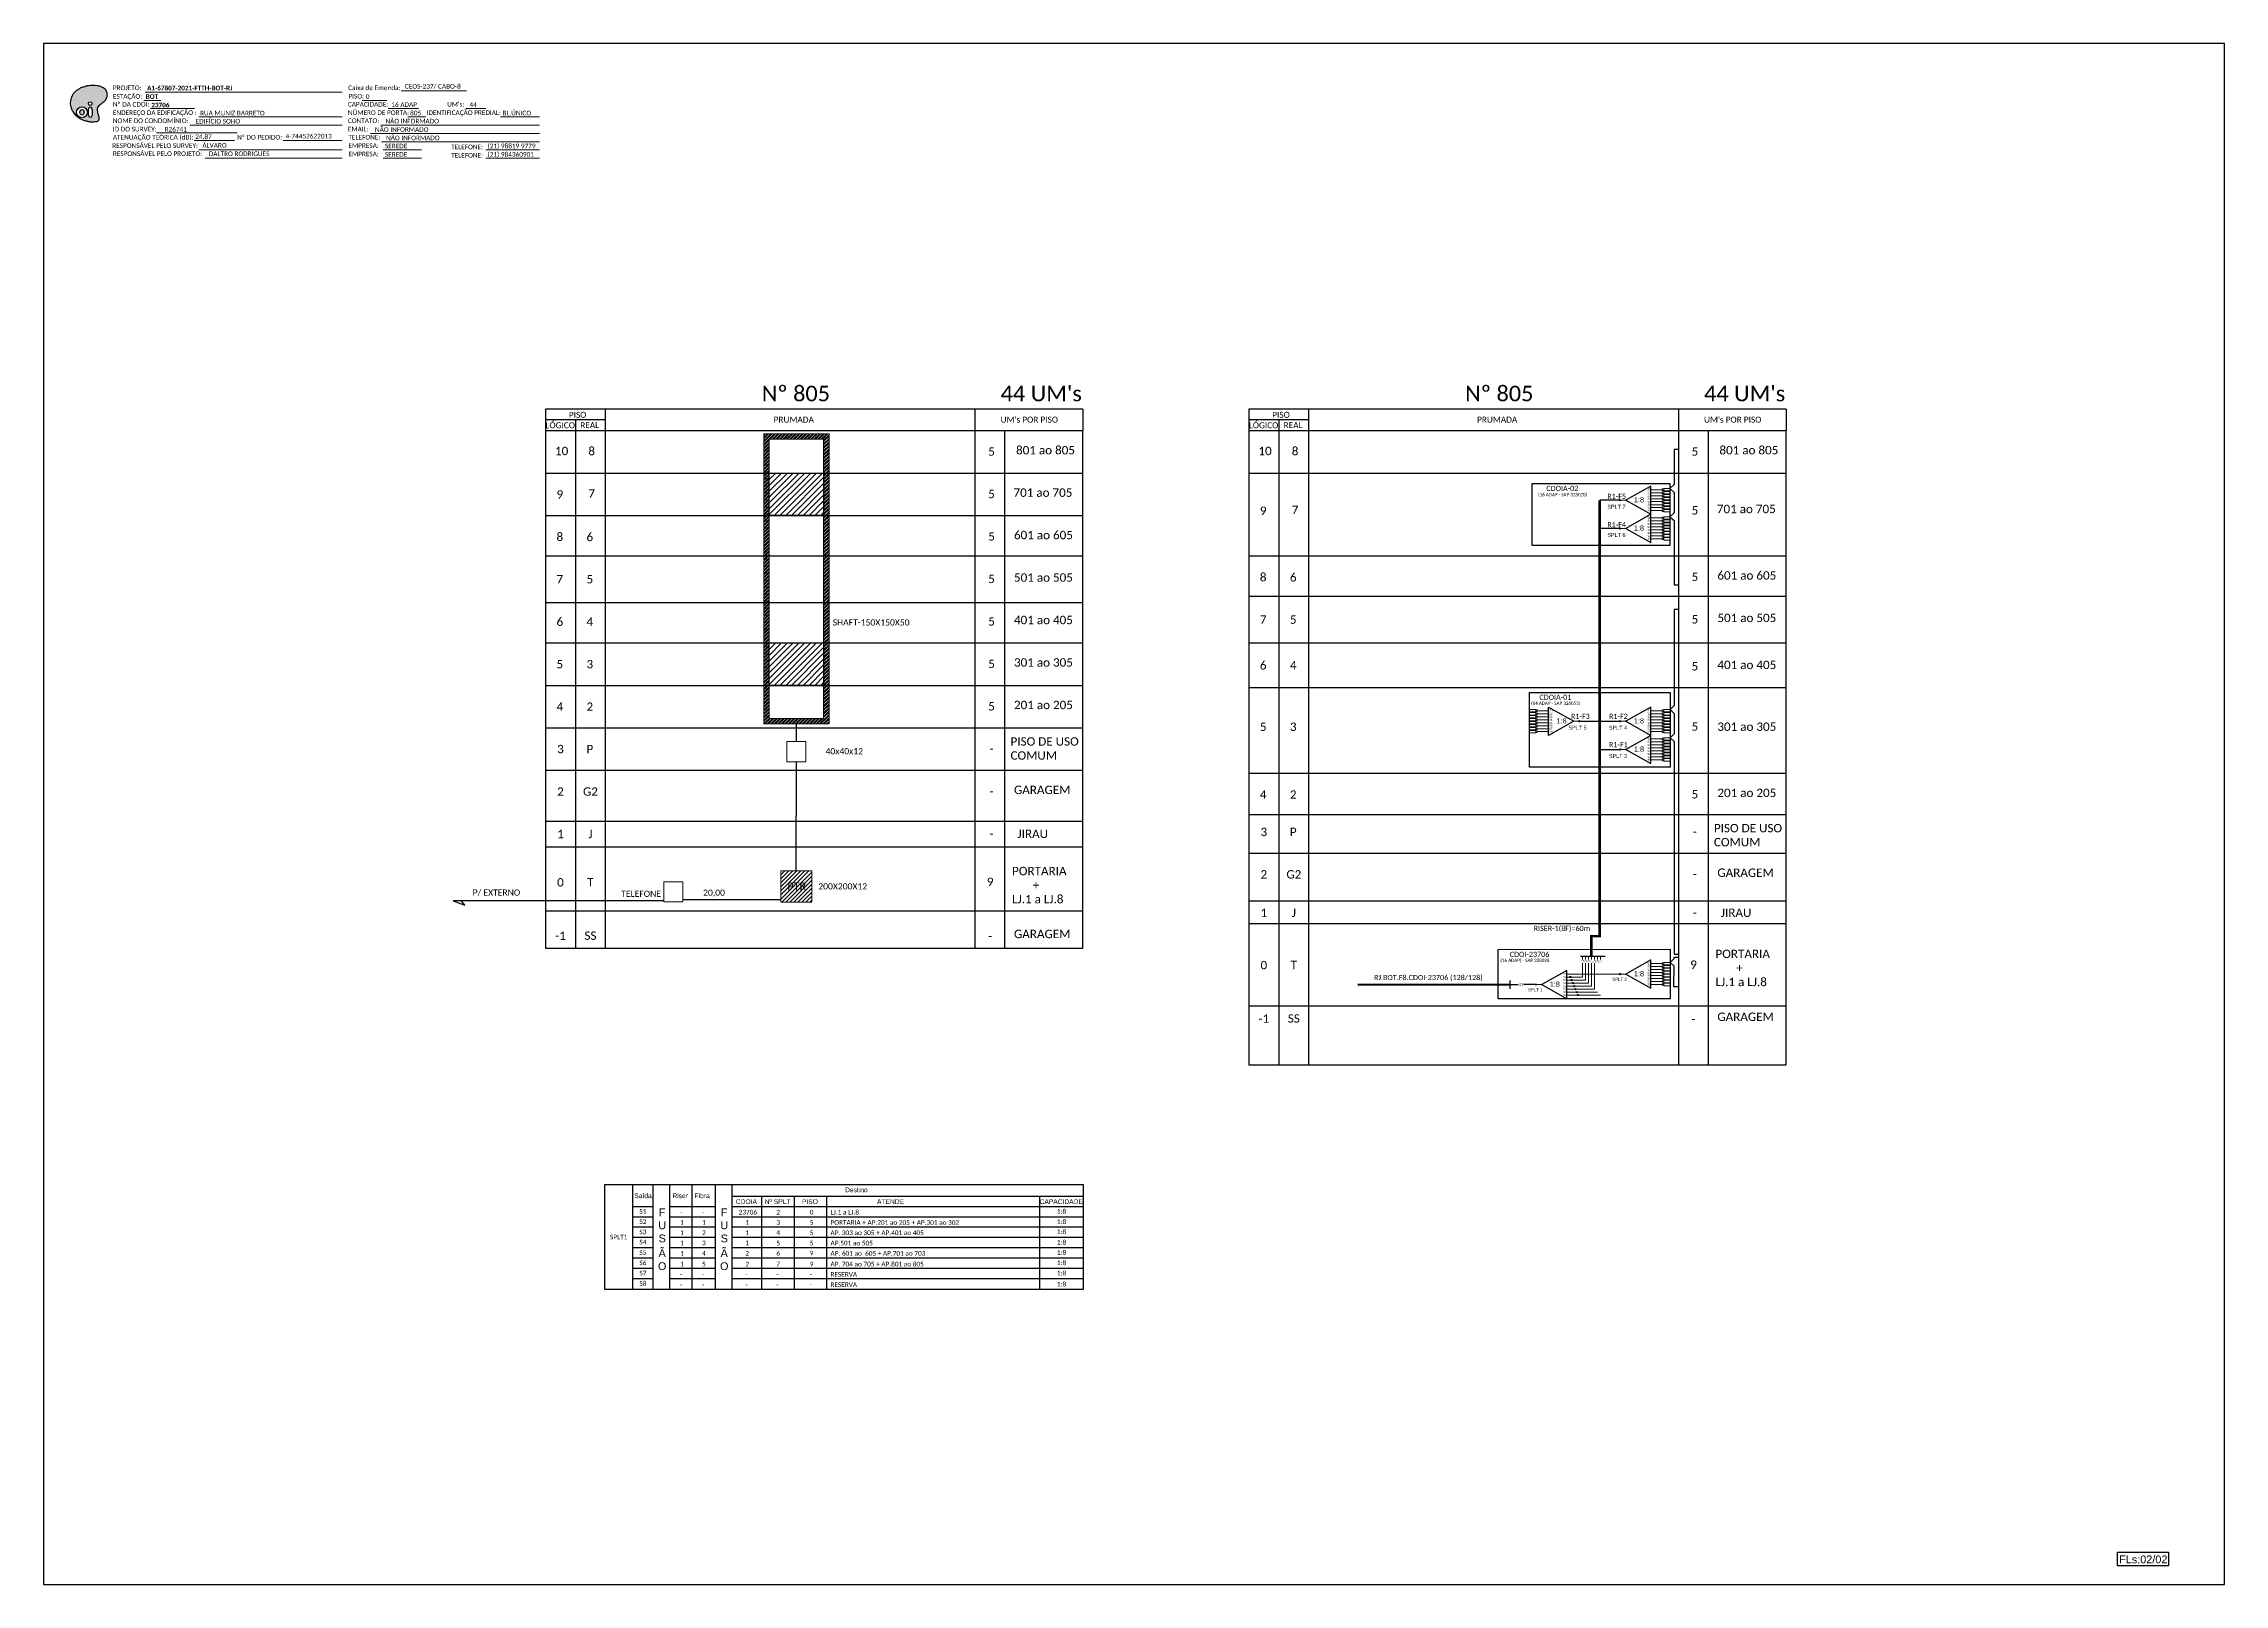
# Model space of a CAD drawing. Header units: metres. Extents: x -1286 to 453, y -500 to 94.
# Drawn here: x -388 to 453, y -500 to 94 of the extents above; entities that cross this region are included whole.
import ezdxf
from ezdxf.enums import TextEntityAlignment as Align

# ---------------------------------------------------------------- set-up
doc = ezdxf.new("R2010")
doc.units = ezdxf.units.M
doc.styles.add('ARIAL', font='arial.ttf')
doc.styles.add('WMF-Calibri0', font='calibri.ttf')
doc.styles.add('WMF-Calibri1', font='calibrib.ttf')
doc.linetypes.add('RESERVA', pattern='A,0.5,-0.15,["RESERVA",Standard,S=0.18,R=0,X=0,Y=-0.1],-1.3', length=1.95)

# ---------------------------------------------------------------- blocks, each defined once
blk = doc.blocks.new('SPLT_1-8_SC-APC')
at = {"color": 1, "lineweight": 0}
blk.add_lwpolyline([(-17.04, -7.55), (-19.26, -7.55)], dxfattribs=at)
at = {"color": 1}
blk.add_lwpolyline([(-7.37, -2.1), (-17.04, -7.55), (-7.37, -13), (-7.37, -2.1)], dxfattribs=at)
at = {"color": 3, "lineweight": 0}
for points in [[(-2.99, -3.51), (-7.37, -3.51)], [(-7.37, -4.66), (-2.99, -4.66)], [(-7.37, -5.82), (-2.99, -5.82)], [(-7.37, -6.97), (-2.99, -6.97)], [(-7.37, -8.12), (-2.99, -8.12)], [(-2.41, -3.02), (-2.41, -4)], [(-2.41, -3.02), (0, -3.02)], [(-2.41, -4), (0, -4)], [(-2.41, -4.17), (-2.41, -5.16)], [(-2.41, -4.17), (0, -4.17)], [(-2.41, -5.16), (0, -5.16)], [(-2.41, -5.32), (-2.41, -6.31)], [(-2.41, -5.32), (0, -5.32)], [(-2.41, -6.31), (0, -6.31)], [(-2.41, -6.48), (-2.41, -7.46)], [(-2.41, -6.48), (0, -6.48)], [(-2.41, -7.46), (0, -7.46)], [(-2.41, -7.63), (-2.41, -8.62)], [(-2.41, -7.63), (0, -7.63)], [(-7.37, -9.28), (-2.99, -9.28)], [(-7.37, -10.43), (-2.99, -10.43)], [(-7.37, -11.58), (-2.99, -11.58)], [(-2.41, -8.62), (0, -8.62)], [(-2.41, -8.78), (-2.41, -9.77)], [(-2.41, -8.78), (0, -8.78)], [(-2.41, -9.77), (0, -9.77)], [(-2.41, -9.94), (-2.41, -10.92)], [(-2.41, -9.94), (0, -9.94)], [(-2.41, -10.92), (0, -10.92)], [(-2.41, -11.09), (-2.41, -12.08)], [(-2.41, -11.09), (0, -11.09)], [(-2.41, -12.08), (0, -12.08)]]:
    blk.add_lwpolyline(points, dxfattribs=at)
for points in [[(-2.99, -3.22), (-2.41, -3.22), (-2.41, -3.8), (-2.99, -3.8)], [(-2.99, -4.38), (-2.41, -4.38), (-2.41, -4.95), (-2.99, -4.95)], [(-2.99, -5.53), (-2.41, -5.53), (-2.41, -6.1), (-2.99, -6.1)], [(-2.99, -6.68), (-2.41, -6.68), (-2.41, -7.26), (-2.99, -7.26)], [(-2.99, -7.84), (-2.41, -7.84), (-2.41, -8.41), (-2.99, -8.41)], [(-2.99, -8.99), (-2.41, -8.99), (-2.41, -9.56), (-2.99, -9.56)], [(-2.99, -10.14), (-2.41, -10.14), (-2.41, -10.72), (-2.99, -10.72)], [(-2.99, -11.3), (-2.41, -11.3), (-2.41, -11.87), (-2.99, -11.87)]]:
    blk.add_lwpolyline(points, close=True, dxfattribs=at)
at = {"color": 1, "style": 'ARIAL'}
for s, height, p in [('1:8', 2, (-13.91, -8.4)), ('S1', 0.75, (-8.74, -3.78)), ('S2', 0.75, (-8.74, -4.97)), ('S3', 0.75, (-8.74, -6.18)), ('S4', 0.75, (-8.74, -7.36)), ('S5', 0.75, (-8.74, -8.57)), ('S6', 0.75, (-8.74, -9.69)), ('S7', 0.75, (-8.74, -10.78)), ('S8', 0.75, (-8.74, -11.9))]:
    blk.add_text(s, height=height, dxfattribs=at).set_placement(p)
blk = doc.blocks.new('SPLITTER_')
blk.add_point((0, 0))
at = {"style": 'ARIAL', "flags": 4}
blk.add_attdef('SPLT', (0, -3.26), '', height=1.5, dxfattribs=at)
blk = doc.blocks.new('SPLT_1-8_SC-APC_ESQ')
at = {"color": 3, "lineweight": 0}
for points in [[(2.41, -3.02), (0, -3.02)], [(2.41, -4), (0, -4)], [(2.41, -4.17), (0, -4.17)], [(2.41, -5.16), (0, -5.16)], [(2.41, -5.32), (0, -5.32)], [(2.41, -6.31), (0, -6.31)], [(2.41, -6.48), (0, -6.48)], [(2.41, -7.46), (0, -7.46)], [(2.41, -7.63), (0, -7.63)], [(2.41, -3.02), (2.41, -4)], [(2.41, -4.17), (2.41, -5.16)], [(2.41, -5.32), (2.41, -6.31)], [(2.41, -6.48), (2.41, -7.46)], [(2.41, -7.63), (2.41, -8.62)], [(2.99, -3.51), (7.37, -3.51)], [(7.37, -4.66), (2.99, -4.66)], [(7.37, -5.82), (2.99, -5.82)], [(7.37, -6.97), (2.99, -6.97)], [(7.37, -8.12), (2.99, -8.12)], [(2.41, -8.62), (0, -8.62)], [(2.41, -8.78), (0, -8.78)], [(2.41, -9.77), (0, -9.77)], [(2.41, -9.94), (0, -9.94)], [(2.41, -10.92), (0, -10.92)], [(2.41, -11.09), (0, -11.09)], [(2.41, -12.08), (0, -12.08)], [(2.41, -8.78), (2.41, -9.77)], [(2.41, -9.94), (2.41, -10.92)], [(2.41, -11.09), (2.41, -12.08)], [(7.37, -9.28), (2.99, -9.28)], [(7.37, -10.43), (2.99, -10.43)], [(7.37, -11.58), (2.99, -11.58)]]:
    blk.add_lwpolyline(points, dxfattribs=at)
for points in [[(2.99, -3.22), (2.41, -3.22), (2.41, -3.8), (2.99, -3.8)], [(2.99, -4.38), (2.41, -4.38), (2.41, -4.95), (2.99, -4.95)], [(2.99, -5.53), (2.41, -5.53), (2.41, -6.1), (2.99, -6.1)], [(2.99, -6.68), (2.41, -6.68), (2.41, -7.26), (2.99, -7.26)], [(2.99, -7.84), (2.41, -7.84), (2.41, -8.41), (2.99, -8.41)], [(2.99, -8.99), (2.41, -8.99), (2.41, -9.56), (2.99, -9.56)], [(2.99, -10.14), (2.41, -10.14), (2.41, -10.72), (2.99, -10.72)], [(2.99, -11.3), (2.41, -11.3), (2.41, -11.87), (2.99, -11.87)]]:
    blk.add_lwpolyline(points, close=True, dxfattribs=at)
at = {"color": 1}
blk.add_lwpolyline([(7.37, -2.1), (17.04, -7.55), (7.37, -13), (7.37, -2.1)], dxfattribs=at)
at = {"color": 1, "lineweight": 0}
blk.add_lwpolyline([(17.04, -7.55), (19.26, -7.55)], dxfattribs=at)
at = {"color": 1, "style": 'ARIAL'}
for s, height, p in [('S5', 0.75, (7.55, -8.57)), ('S3', 0.75, (7.55, -6.18)), ('S4', 0.75, (7.55, -7.36)), ('S2', 0.75, (7.56, -4.97)), ('S1', 0.75, (7.7, -3.78)), ('1:8', 2, (10.45, -8.4)), ('S6', 0.75, (7.55, -9.69)), ('S7', 0.75, (7.55, -10.78)), ('S8', 0.75, (7.55, -11.9))]:
    blk.add_text(s, height=height, dxfattribs=at).set_placement(p)
blk = doc.blocks.new('OI')
h = blk.add_hatch(color=40)
edge = h.paths.add_edge_path()
edge.add_spline(control_points=[(4.35, -0.67), (3.92, -0.99), (3.26, -1.5), (2.81, -2.59), (2.9, -3.5), (3.06, -4.27), (3.31, -4.85), (3.37, -5.39), (3.4, -5.88), (3.2, -6.4), (2.54, -6.61), (1.65, -6.63), (0.55, -6.67), (-0.56, -6.42), (-1.61, -6.14), (-2.77, -5.61), (-3.92, -4.77), (-4.89, -3.7), (-5.34, -2.65), (-5.6, -1.94), (-5.85, -0.96), (-5.71, 0.47), (-5.1, 2.02), (-4.14, 3.02), (-3.3, 3.61), (-2.37, 4.16), (-1.36, 4.44), (-0.56, 4.7), (0.79, 4.85), (2.24, 4.97), (3.79, 4.57), (4.67, 4.21), (5.44, 3.65), (5.76, 2.99), (6.03, 2.21), (6.01, 1.46), (5.72, 0.64), (5.31, 0.08), (4.88, -0.38), (4.51, -0.55), (4.35, -0.67)], knot_values=[0, 0, 0, 0, 1.60434, 2.417191, 3.427595, 4.282808, 4.776746, 5.304182, 5.888771, 6.258406, 6.858137, 7.79129, 8.986195, 10.124242, 11.187857, 12.242908, 13.953784, 15.414161, 16.515391, 17.349188, 17.675853, 19.552021, 21.515531, 22.568638, 23.63245, 24.621084, 25.782718, 26.745347, 27.142653, 29.870543, 31.004649, 31.921532, 32.709589, 33.801391, 34.042471, 35.192333, 35.971461, 36.628871, 37.254359, 37.836911, 37.836911, 37.836911, 37.836911], degree=3, periodic=0)
h.paths.add_polyline_path([(1.13, -0.87, -1), (-0.04, -0.87, -1)], flags=16)
edge = h.paths.add_edge_path(flags=16)
edge.add_ellipse((0.56, -3.59), major_axis=(-0.02, 1.71), ratio=0.361305, start_angle=0, end_angle=360)
h.paths.add_polyline_path([(-0.36, -3.62, -1), (-3.8, -3.62, -1)], flags=16)
edge = h.paths.add_edge_path(flags=0)
edge.add_ellipse((-2.08, -3.62), major_axis=(0, 0.885), ratio=0.758294, start_angle=0, end_angle=360)
at = {"color": 40}
for centre, radius in [((-2.08, -3.62), 1.72), ((0.54, -0.87), 0.587)]:
    blk.add_circle(centre, radius, dxfattribs=at)
blk.add_ellipse((-2.08, -3.62), major_axis=(0, 0.885), ratio=0.758294, start_param=-3.141592653589792, end_param=3.141592653589792, dxfattribs=at)
blk.add_ellipse((0.56, -3.59), major_axis=(-0.02, 1.71), ratio=0.361305, dxfattribs=at)
at = {"color": 40, "start_tangent": (-0.800898, -0.598801), "end_tangent": (-0.800898, -0.598801)}
blk.add_spline([(4.35, -0.67), (3.2, -1.78), (2.9, -2.54), (2.92, -3.55), (3.12, -4.38), (3.28, -4.85), (3.37, -5.37), (3.35, -5.95), (3.2, -6.29), (2.66, -6.55), (1.73, -6.63), (0.54, -6.62), (-0.58, -6.41), (-1.6, -6.11), (-2.56, -5.67), (-3.95, -4.67), (-4.89, -3.56), (-5.37, -2.56), (-5.64, -1.78), (-5.72, -1.46), (-5.63, 0.42), (-4.84, 2.22), (-4.13, 2.99), (-3.27, 3.62), (-2.4, 4.09), (-1.3, 4.47), (-0.37, 4.72), (0.02, 4.77), (2.75, 4.8), (3.85, 4.53), (4.69, 4.16), (5.31, 3.68), (5.85, 2.73), (5.93, 2.5), (5.94, 1.35), (5.67, 0.62), (5.29, 0.08), (4.84, -0.36), (4.35, -0.67)], degree=3, dxfattribs=at)

msp = doc.modelspace()

# ---------------------------------------------------------------- hatches: boundary and pattern name
h = msp.add_hatch()
h.set_pattern_fill('ANSI32', color=3, scale=0.1)
h.set_pattern_definition([(45, (-7734.7063, 2134.9903), (-0.67351921, 0.67351921), []), (45, (-7734.2573, 2134.9903), (-0.67351921, 0.67351921), [])])
h.paths.add_polyline_path([(-84.87, -56.2), (-110.07, -56.2), (-110.07, -168.04), (-84.87, -168.04)])
h.paths.add_polyline_path([(-107.96, -58.31), (-86.98, -58.31), (-86.98, -165.93), (-107.96, -165.93)], flags=16)
h = msp.add_hatch()
h.set_pattern_fill('LINE', color=1, scale=0.5, angle=45)
h.set_pattern_definition([(45, (0, 65.4875), (-1.122532, 1.122532), [])])
h.paths.add_polyline_path([(-86.98, -71.36), (-107.96, -71.36), (-107.96, -87.73), (-86.98, -87.73)])
h = msp.add_hatch(color=3)
h.dxf.hatch_style = 1
edge = h.paths.add_edge_path()
edge.add_arc((220.19, -81.82), 0.256, 0, 360)
h = msp.add_hatch(color=3)
h.dxf.hatch_style = 1
edge = h.paths.add_edge_path()
edge.add_arc((220.19, -92.71), 0.256, 0, 360)
h = msp.add_hatch()
h.set_pattern_fill('LINE', color=1, scale=0.5, angle=45)
h.paths.add_polyline_path([(-86.98, -136.85), (-107.96, -136.85), (-107.96, -153.22), (-86.98, -153.22)])
h = msp.add_hatch(color=3)
h.dxf.hatch_style = 1
edge = h.paths.add_edge_path()
edge.add_arc((204.49, -167.03), 0.256, 0, 360)
h = msp.add_hatch(color=3)
h.dxf.hatch_style = 1
edge = h.paths.add_edge_path()
edge.add_arc((220.2, -167.03), 0.256, 0, 360)
h = msp.add_hatch(color=3)
h.dxf.hatch_style = 1
edge = h.paths.add_edge_path()
edge.add_arc((220.2, -177.92), 0.256, 0, 360)
h = msp.add_hatch()
h.set_pattern_fill('ANSI31', color=1, scale=8.76232, style=0)
h.set_pattern_definition([(45, (-639.3839, -573.2324), (-0.774487, 0.774487), [])])
h.paths.add_polyline_path([(-103.46, -236.79), (-91.57, -236.79), (-91.57, -224.74), (-103.46, -224.74)])
h.paths.add_polyline_path([(-101.71, -232.98), (-92.87, -232.98), (-92.87, -228.46), (-101.71, -228.46)], flags=24)
h = msp.add_hatch(color=3)
h.dxf.hatch_style = 1
edge = h.paths.add_edge_path()
edge.add_arc((187.71, -268.56), 0.205, 0, 360)
h = msp.add_hatch(color=3)
h.dxf.hatch_style = 1
edge = h.paths.add_edge_path()
edge.add_arc((200.98, -265.68), 0.242, 0, 360)
h = msp.add_hatch(color=3)
h.dxf.hatch_style = 1
edge = h.paths.add_edge_path()
edge.add_arc((201.48, -266.83), 0.242, 0, 360)
h = msp.add_hatch(color=3)
h.dxf.hatch_style = 1
edge = h.paths.add_edge_path()
edge.add_arc((201.98, -267.99), 0.242, 0, 360)
h = msp.add_hatch(color=3)
h.dxf.hatch_style = 1
edge = h.paths.add_edge_path()
edge.add_arc((202.48, -269.14), 0.242, 0, 360)
h = msp.add_hatch(color=3)
h.dxf.hatch_style = 1
edge = h.paths.add_edge_path()
edge.add_arc((220.17, -264.53), 0.242, 0, 360)
h = msp.add_hatch(color=3)
h.dxf.hatch_style = 1
edge = h.paths.add_edge_path()
edge.add_arc((202.98, -270.29), 0.242, 0, 360)
h = msp.add_hatch(color=3)
h.dxf.hatch_style = 1
edge = h.paths.add_edge_path()
edge.add_arc((203.48, -271.45), 0.242, 0, 360)
h = msp.add_hatch(color=3)
h.dxf.hatch_style = 1
edge = h.paths.add_edge_path()
edge.add_arc((203.98, -272.6), 0.242, 0, 360)

# ---------------------------------------------------------------- linework, layer by layer
at = {"color": 7}
for p, q in [((-194.26, -240.11), (12.98, -240.11)), ((77, -276.75), (284.24, -276.75))]:
    msp.add_line(p, q, dxfattribs=at)
at = {"color": 8, "linetype": 'RESERVA', "lineweight": 0, "ltscale": 3}
for p, q in [((203.72, -271.45), (211.43, -271.45)), ((204.22, -272.6), (212.58, -272.6))]:
    msp.add_line(p, q, dxfattribs=at)
for p, q in [((-171.32, -345.7), (13.05, -345.7)), ((-171.32, -386.11), (-171.32, -345.7)), ((-160.66, -345.7), (-160.66, -386.11)), ((-152.78, -345.7), (-152.78, -386.11)), ((-146.31, -386.11), (-146.31, -345.7)), ((-137.85, -345.7), (-137.85, -386.11)), ((-128.84, -345.7), (-128.84, -386.11)), ((-122.36, -345.7), (-122.36, -386.11)), ((-122.36, -350.11), (13.05, -350.11)), ((-110.96, -350.11), (-110.96, -386.11)), ((-98.38, -350.11), (-98.38, -386.11)), ((-85.84, -350.11), (-85.84, -386.11)), ((-3.74, -350.11), (-3.74, -386.11)), ((13.05, -345.7), (13.05, -386.11)), ((-160.66, -354.08), (-152.78, -354.08)), ((-160.66, -358.05), (-152.78, -358.05)), ((-146.31, -354.08), (-128.84, -354.08)), ((-146.31, -358.05), (-128.84, -358.05)), ((-122.36, -354.08), (13.05, -354.08)), ((-122.36, -358.05), (13.05, -358.05)), ((-160.66, -362.02), (-152.78, -362.02)), ((-160.66, -365.99), (-152.78, -365.99)), ((-160.66, -369.95), (-152.78, -369.95)), ((-146.31, -362.02), (-128.84, -362.02)), ((-146.31, -365.99), (-128.84, -365.99)), ((-146.31, -369.95), (-128.84, -369.95)), ((-122.36, -362.02), (13.05, -362.02)), ((-122.36, -365.99), (13.05, -365.99)), ((-122.36, -369.95), (13.05, -369.95)), ((-160.66, -373.92), (-152.78, -373.92)), ((-160.66, -377.89), (-152.78, -377.89)), ((-146.31, -373.92), (-128.84, -373.92)), ((-146.31, -377.89), (-128.84, -377.89)), ((-122.36, -373.92), (13.05, -373.92)), ((-122.36, -377.89), (13.05, -377.89)), ((13.05, -386.11), (-171.32, -386.11)), ((-160.66, -381.86), (-152.78, -381.86)), ((-146.31, -381.86), (-128.84, -381.86)), ((-122.36, -381.86), (13.05, -381.86))]:
    msp.add_line(p, q)
msp.add_lwpolyline([(-387.78, -499.81), (453.22, -499.81), (453.22, 94.19), (-387.78, 94.19)], close=True)
at = {"color": 7, "lineweight": 0}
for points in [[(-249.86, 76.01), (-224.73, 76.01)], [(-349.19, 72.24), (-342.64, 72.24)], [(-348.67, 75.52), (-272.7, 75.52)], [(-346.53, 69.17), (-329.56, 69.17)], [(-264.91, 72.28), (-255.42, 72.28)], [(-254.86, 69.17), (-243.24, 69.17)], [(-224.91, 69.17), (-217.25, 69.17)], [(-344.21, 59.75), (-313.16, 59.75)], [(-331.37, 62.82), (-272.7, 62.82)], [(-327.96, 65.93), (-272.7, 65.93)], [(-261.78, 59.58), (-196.51, 59.58)], [(-257.74, 62.82), (-196.51, 62.82)], [(-247.27, 65.93), (-240.33, 65.93)], [(-211.58, 65.93), (-196.54, 65.93)], [(-329.67, 56.79), (-314.16, 56.79)], [(-327.96, 53.23), (-272.7, 53.23)], [(-295.44, 56.79), (-272.68, 56.79)], [(-257.49, 56.34), (-196.51, 56.34)], [(-256.89, 53.23), (-242.09, 53.23)], [(-217.28, 53.23), (-196.51, 53.23)], [(-325.47, 49.99), (-272.7, 49.99)], [(-256.89, 49.99), (-242.09, 49.99)], [(-217.28, 49.99), (-196.51, 49.99)], [(220.17, -264.53), (199.6, -264.53)], [(199.6, -265.68), (200.98, -265.68)], [(199.6, -266.83), (201.48, -266.83)], [(199.6, -267.99), (201.98, -267.99)], [(199.6, -269.14), (202.48, -269.14)], [(199.6, -270.29), (202.98, -270.29)], [(199.6, -271.45), (203.48, -271.45)], [(199.6, -272.6), (203.98, -272.6)]]:
    msp.add_lwpolyline(points, dxfattribs=at)
at = {"color": 0}
for points in [[(12.98, -46.76), (-194.26, -46.76)], [(284.24, -46.76), (77, -46.76)], [(-171.11, -50.87), (-194.26, -50.87)], [(100.15, -50.87), (77, -50.87)]]:
    msp.add_lwpolyline(points, dxfattribs=at)
for points in [[(-194.26, -46.76), (-194.26, -54.99)], [(-171.11, -54.99), (-171.11, -46.76)], [(-28.61, -46.76), (-28.61, -54.99)], [(12.98, -46.76), (12.98, -54.99)], [(77, -46.76), (77, -54.99)], [(100.15, -54.99), (100.15, -46.76)], [(242.65, -46.76), (242.65, -54.99)], [(284.24, -46.76), (284.24, -54.99)], [(-194.26, -54.99), (12.98, -54.99)], [(-194.26, -54.99), (12.98, -54.99)], [(-194.26, -54.99), (12.98, -54.99)], [(-194.26, -54.99), (12.98, -54.99)], [(-194.26, -54.99), (-194.26, -254.55), (12.98, -254.55), (12.98, -54.99)], [(-182.68, -50.87), (-182.68, -54.99)], [(-182.68, -54.99), (-182.68, -254.55)], [(-171.11, -254.55), (-171.11, -54.99)], [(-28.61, -54.99), (-28.61, -254.55)], [(-17.04, -254.55), (-17.04, -54.99)], [(77, -54.99), (77, -299.51), (284.24, -299.51), (284.24, -54.99)], [(77, -54.99), (284.24, -54.99)], [(77, -54.99), (284.24, -54.99)], [(77, -54.99), (284.24, -54.99)], [(77, -54.99), (284.24, -54.99)], [(88.57, -50.87), (88.57, -54.99)], [(88.57, -54.99), (88.57, -299.51)], [(100.15, -299.51), (100.15, -54.99)], [(242.65, -54.99), (242.65, -299.51)], [(254.22, -299.51), (254.22, -54.99)], [(-194.26, -71.36), (12.98, -71.36)], [(77, -71.36), (284.24, -71.36)], [(-194.26, -87.73), (12.98, -87.73)], [(-194.26, -103.29), (12.98, -103.29)], [(77, -103.29), (284.24, -103.29)], [(-194.26, -121.28), (12.98, -121.28)], [(77, -118.86), (284.24, -118.86)], [(-194.26, -136.85), (12.98, -136.85)], [(77, -136.85), (284.24, -136.85)], [(-194.26, -153.22), (12.98, -153.22)], [(77, -154.04), (284.24, -154.04)], [(-194.26, -169.59), (12.98, -169.59)], [(-194.26, -185.96), (12.98, -185.96)], [(77, -187.12), (284.24, -187.12)], [(-194.26, -205.6), (12.98, -205.6)], [(77, -203), (284.24, -203)], [(-194.26, -215.44), (12.98, -215.44)], [(77, -217.9), (284.24, -217.9)], [(77, -236.31), (284.24, -236.31)], [(77, -245.02), (284.24, -245.02)]]:
    msp.add_lwpolyline(points)
at = {"color": 2, "lineweight": 0}
for points in [[(-110.07, -56.2), (-84.87, -56.2), (-84.87, -168.04), (-110.07, -168.04)], [(-107.96, -58.31), (-86.98, -58.31), (-86.98, -165.93), (-107.96, -165.93)]]:
    msp.add_lwpolyline(points, close=True, dxfattribs=at)
at = {"color": 3}
for points in [[(242.65, -62.31), (241, -62.31), (240.99, -75.78), (239.42, -77.29), (240.99, -78.8), (240.99, -86.68), (239.42, -88.18), (240.99, -89.69), (240.99, -114.43), (242.64, -114.43)], [(242.66, -124), (241.01, -124), (241, -160.99), (239.43, -162.5), (241, -164.01), (241, -171.89), (239.43, -173.39), (241, -174.9), (241, -256.81), (242.65, -256.81)], [(-97.52, -224.74), (-97.49, -182.7)], [(-141.26, -235.79), (-103.46, -235.79)], [(242.61, -269.47), (240.96, -269.47), (241, -261.51), (239.43, -260), (241, -258.49), (241, -258.03), (242.65, -258.03)], [(177.73, -268.56), (180.82, -268.56)], [(187.71, -268.56), (182.97, -268.56)]]:
    msp.add_lwpolyline(points, dxfattribs=at)
at = {"color": 1}
for points in [[(-107.96, -71.36), (-86.98, -71.36), (-86.98, -87.73), (-107.96, -87.73)], [(186.29, -75.39), (239.42, -75.39), (239.42, -99.28), (186.29, -99.28)], [(-107.96, -136.85), (-86.98, -136.85), (-86.98, -153.22), (-107.96, -153.22)], [(185.23, -155.97), (239.46, -155.97), (239.46, -184.79), (185.23, -184.79)], [(173.1, -255.02), (239.43, -254.89), (239.43, -274), (173.1, -274.12)]]:
    msp.add_lwpolyline(points, close=True, dxfattribs=at)
at = {"color": 5, "const_width": 1}
msp.add_lwpolyline([(212.32, -81.82), (212.33, -249.9), (209.08, -249.9), (209.08, -257.62)], dxfattribs=at)
at = {"color": 5}
for points in [[(220.16, -81.82), (212.32, -81.82)], [(220.16, -92.71), (212.32, -92.71)], [(204.49, -167.03), (220.17, -167.03)], [(212.33, -177.92), (220.17, -177.92)], [(204.95, -257.62), (214.44, -257.62)]]:
    msp.add_lwpolyline(points, dxfattribs=at)
at = {"color": 7}
msp.add_lwpolyline([(-97.48, -174.89), (-97.47, -168.04)], dxfattribs=at)
at = {"color": 7, "lineweight": 0}
for points in [[(-101.13, -174.89), (-93.84, -174.89), (-93.84, -182.7), (-101.13, -182.7)], [(-148.55, -228.9), (-141.26, -228.9), (-141.26, -236.71), (-148.55, -236.71)]]:
    msp.add_lwpolyline(points, close=True, dxfattribs=at)
at = {"color": 1, "lineweight": 0}
msp.add_lwpolyline([(-103.46, -224.74), (-91.57, -224.74), (-91.57, -236.79), (-103.46, -236.79)], close=True, dxfattribs=at)
at = {"color": 1}
for points in [[(-148.55, -236.34), (-148.55, -236.34), (-229.79, -236.34)], [(-229.79, -236.34), (-225.37, -237.94)], [(-225.37, -237.94), (-226.78, -236.11)], [(177.73, -270.19), (177.73, -266.94)], [(199.6, -263.12), (189.93, -268.56), (199.6, -274.01), (199.6, -263.12)]]:
    msp.add_lwpolyline(points, dxfattribs=at)
at = {"color": 5, "lineweight": 0}
for points in [[(201.22, -265.68), (205.64, -265.68), (205.64, -260.32)], [(201.72, -266.83), (206.8, -266.83), (206.8, -260.33)], [(202.22, -267.99), (207.96, -267.99), (207.96, -260.32)], [(202.72, -269.14), (209.11, -269.14), (209.11, -260.32)], [(203.22, -270.29), (210.27, -270.29), (210.27, -260.32)], [(205.64, -257.62), (205.64, -258.93)], [(206.8, -257.62), (206.8, -258.9)], [(207.96, -257.62), (207.96, -258.9)], [(209.11, -257.62), (209.11, -258.9)], [(210.27, -257.62), (210.27, -258.9)], [(211.43, -257.62), (211.43, -258.9)], [(212.59, -257.62), (212.59, -258.9)]]:
    msp.add_lwpolyline(points, dxfattribs=at)
at = {"color": 1, "const_width": 0.8}
msp.add_lwpolyline([(119.02, -268.56), (177.73, -268.56)], dxfattribs=at)
at = {"color": 1, "lineweight": 0}
msp.add_lwpolyline([(189.93, -268.56), (187.71, -268.56)], dxfattribs=at)
at = {"color": 7}
msp.add_lwpolyline([(412, -487.45), (431.66, -487.45), (431.66, -492.62), (412, -492.62)], close=True, dxfattribs=at)
at = {"color": 3}
for centre, radius in [((220.19, -81.82), 0.256), ((220.19, -92.71), 0.256), ((204.49, -167.03), 0.256), ((220.2, -167.03), 0.256), ((220.2, -177.92), 0.256), ((187.71, -268.56), 0.205), ((187.71, -268.56), 0.205), ((200.98, -265.68), 0.242), ((201.48, -266.83), 0.242), ((201.98, -267.99), 0.242), ((202.48, -269.14), 0.242), ((220.17, -264.53), 0.242), ((202.98, -270.29), 0.242), ((203.48, -271.45), 0.242), ((203.98, -272.6), 0.242)]:
    msp.add_circle(centre, radius, dxfattribs=at)
msp.add_point((189.93, -268.56))

# ---------------------------------------------------------------- block references
at = {"color": 7, "xscale": 1.213923925163967, "yscale": 1.213923925163967, "zscale": 1.213923925163967, "rotation": 0.1532896023949059}
msp.add_blockref('OI', (-370.48, 72.14), dxfattribs=at)
at = {"color": 3}
for p in [(239.42, -74.27), (239.42, -85.17), (239.43, -159.48), (239.43, -170.38), (239.43, -256.98)]:
    msp.add_blockref('SPLT_1-8_SC-APC', p, dxfattribs=at)
msp.add_blockref('SPLT_1-8_SC-APC_ESQ', (185.23, -159.48))
ref = msp.add_blockref('SPLITTER_', (202.25, -167.02))
ref.add_attrib('SPLT', 'SPLT 5', (200.28, -170.28), dxfattribs={"height": 1.5, "style": 'ARIAL'})
ref = msp.add_blockref('SPLITTER_', (222.4, -167.02), dxfattribs=dict(xscale=-1))
ref.add_attrib('SPLT', 'SPLT 4', (215.87, -170.28), dxfattribs={"height": 1.5, "style": 'ARIAL'})
ref = msp.add_blockref('SPLITTER_', (222.4, -177.91), dxfattribs=dict(xscale=-1))
ref.add_attrib('SPLT', 'SPLT 3', (215.87, -181.18), dxfattribs={"height": 1.5, "style": 'ARIAL'})

# ---------------------------------------------------------------- texts
at = {"color": 7, "lineweight": 0, "style": 'WMF-Calibri0'}
for s, height, p in [('PROJETO:', 1.793, (-361.08, 76.26)), ('Caixa de Emenda:', 1.7927, (-270.32, 76.26)), ('ESTAÇÃO:', 1.793, (-361.08, 72.98)), ('ENDEREÇO DA EDIFICAÇÃO :', 1.7927, (-361.08, 66.68)), ('Nº DA CDOI:', 1.7927, (-361.08, 69.91)), ('CAPACIDADE:', 1.7927, (-270.43, 69.91)), ('NÚMERO DE PORTA:', 1.7927, (-270.43, 66.68)), ('PISO:', 1.793, (-270.25, 73.03)), ('IDENTIFICAÇÃO PREDIAL:', 1.7927, (-240.06, 66.68)), ("UM's:", 1.793, (-232.18, 69.91)), ('ATENUAÇÃO TEÓRICA (dB):', 1.7927, (-361.08, 57.21)), ('NOME DO CONDOMÍNIO:', 1.7927, (-361.08, 63.56)), ('ID DO SURVEY:', 1.7927, (-361.08, 60.33)), ('Nº DO PEDIDO:', 1.7927, (-313.15, 57.21)), ('CONTATO:', 1.793, (-270.43, 63.56)), ('EMAIL:', 1.793, (-270.43, 60.33)), ('TELEFONE:', 1.793, (-270.25, 57.21)), ('RESPONSÁVEL PELO SURVEY:', 1.7927, (-361.32, 53.98)), ('RESPONSÁVEL PELO PROJETO:', 1.7927, (-361.08, 50.87)), ('EMPRESA:', 1.793, (-270.25, 53.98)), ('EMPRESA:', 1.793, (-270.25, 50.74)), ('TELEFONE:', 1.793, (-230.64, 53.47)), ('TELEFONE:', 1.793, (-230.64, 50.24))]:
    msp.add_text(s, height=height, dxfattribs=at).set_placement(p)
at = {"color": 7}
for s, height, style, p in [('A1-67807-2021-FTTH-BOT-RJ', 1.7927, 'WMF-Calibri1', (-347.88, 76.17)), ('CEOS-237/ CABO-8', 1.7927, 'WMF-Calibri0', (-248.47, 76.85)), ('BOT', 1.793, 'WMF-Calibri1', (-348.4, 72.89)), ('RUA MUNIZ BARRETO', 1.7927, 'WMF-Calibri0', (-327.45, 66.52)), ('0', 1.79, 'WMF-Calibri0', (-263.55, 72.88)), ('16 ADAP', 1.793, 'WMF-Calibri0', (-253.68, 69.79)), ('805', 1.793, 'WMF-Calibri0', (-246.46, 66.53)), ('44', 1.793, 'WMF-Calibri0', (-223.56, 69.77)), ('BL.ÚNICO', 1.793, 'WMF-Calibri0', (-210.82, 66.53)), ('R26741', 1.793, 'WMF-Calibri0', (-341.12, 60.28)), ('24,87', 1.793, 'WMF-Calibri0', (-329.3, 57.45)), ('EDIFÍCIO SOHO', 1.7927, 'WMF-Calibri0', (-329.17, 63.39)), ('4-74452622013', 1.7927, 'WMF-Calibri0', (-294.5, 57.62)), ('NÃO INFORMADO', 1.7927, 'WMF-Calibri0', (-260, 60.18)), ('NÃO INFORMADO', 1.7927, 'WMF-Calibri0', (-255.96, 63.42)), ('NÃO INFORMADO', 1.7927, 'WMF-Calibri0', (-255.72, 56.94)), ('ÁLVARO', 1.793, 'WMF-Calibri0', (-326.56, 54.07)), ('DALTRO RODRIGUES', 1.7927, 'WMF-Calibri0', (-324.07, 50.83)), ('SEREDE', 1.793, 'WMF-Calibri0', (-256.18, 53.83)), ('SEREDE', 1.793, 'WMF-Calibri0', (-256.18, 50.59)), ('(21) 98819 9779', 1.7927, 'WMF-Calibri0', (-216.58, 53.83)), ('(21) 984360901', 1.7927, 'WMF-Calibri0', (-216.58, 50.59)), ('801 ao 805', 3.24, 'WMF-Calibri0', (-12.77, -64.15)), ('801 ao 805', 3.24, 'WMF-Calibri0', (258.48, -64.15)), ('701 ao 705', 3.24, 'WMF-Calibri0', (-13.77, -80.52)), ('SPLT 7', 1.5, 'ARIAL', (215.27, -85.08)), ('701 ao 705', 3.24, 'WMF-Calibri0', (257.49, -86.83)), ('601 ao 605', 3.24, 'WMF-Calibri0', (-13.57, -96.89)), ('SPLT 6', 1.5, 'ARIAL', (215.27, -95.98)), ('601 ao 605', 3.24, 'WMF-Calibri0', (257.69, -112.45)), ('501 ao 505', 3.24, 'WMF-Calibri0', (-13.57, -113.26)), ('501 ao 505', 3.24, 'WMF-Calibri0', (257.69, -128.82)), ('SHAFT-150X150X50', 2.3729, 'WMF-Calibri0', (-83.46, -130.13)), ('401 ao 405', 3.24, 'WMF-Calibri0', (-13.57, -129.63)), ('301 ao 305', 3.24, 'WMF-Calibri0', (-13.57, -146)), ('401 ao 405', 3.24, 'WMF-Calibri0', (257.69, -146.94)), ('201 ao 205', 3.24, 'WMF-Calibri0', (-13.57, -162.38)), ('301 ao 305', 3.24, 'WMF-Calibri0', (257.69, -170.76)), ('40x40x12', 2.373, 'WMF-Calibri0', (-86.25, -179.78)), ('GARAGEM', 3.24, 'WMF-Calibri0', (-13.57, -195.12)), ('201 ao 205', 3.24, 'WMF-Calibri0', (257.69, -196.28)), ('JIRAU', 3.24, 'WMF-Calibri0', (-12.22, -212.07)), ('GARAGEM', 3.24, 'WMF-Calibri0', (257.69, -227.06)), ('P/ EXTERNO', 2.373, 'WMF-Calibri0', (-222.34, -234.27)), ('TELEFONE', 2.373, 'WMF-Calibri0', (-165.02, -234.74)), ('20,00', 2.373, 'WMF-Calibri0', (-133.46, -234.31)), ('PTR', 3.008, 'WMF-Calibri0', (-100.96, -232.21)), ('200X200X12', 2.373, 'WMF-Calibri0', (-89.03, -231.89)), ('JIRAU', 3.24, 'WMF-Calibri0', (259.03, -242.48)), ('GARAGEM', 3.24, 'WMF-Calibri0', (-13.57, -250.67)), ('SPLT 2', 1.2, 'ARIAL', (217.17, -267.14)), ('SPLT 1', 1.2, 'ARIAL', (184.71, -271.17)), ('GARAGEM', 3.24, 'WMF-Calibri0', (257.69, -282.6)), ('-', 1.79, 'WMF-Calibri0', (-142.31, -357.21)), ('1', 1.79, 'WMF-Calibri0', (-142.31, -361.18)), ('-', 1.79, 'WMF-Calibri0', (-133.86, -357.21)), ('1', 1.79, 'WMF-Calibri0', (-133.86, -361.18)), ('23706', 1.793, 'WMF-Calibri0', (-119.74, -357.21)), ('1', 1.79, 'WMF-Calibri0', (-117.15, -361.18)), ('2', 1.79, 'WMF-Calibri0', (-105.22, -357.21)), ('3', 1.79, 'WMF-Calibri0', (-105.22, -361.18)), ('0', 1.79, 'WMF-Calibri0', (-92.34, -357.21)), ('5', 1.79, 'WMF-Calibri0', (-92.34, -361.18)), ('LJ.1 a LJ.8', 1.7927, 'WMF-Calibri0', (-84.33, -357.21)), ('PORTARIA + AP.201 ao 205 + AP.301 ao 302', 1.7927, 'WMF-Calibri0', (-84.33, -361.18)), ('1', 1.79, 'WMF-Calibri0', (-142.31, -365.15)), ('1', 1.79, 'WMF-Calibri0', (-142.31, -369.12)), ('2', 1.79, 'WMF-Calibri0', (-133.86, -365.15)), ('3', 1.79, 'WMF-Calibri0', (-133.86, -369.04)), ('1', 1.79, 'WMF-Calibri0', (-117.15, -365.15)), ('1', 1.79, 'WMF-Calibri0', (-117.15, -369.04)), ('4', 1.79, 'WMF-Calibri0', (-105.22, -365.07)), ('5', 1.79, 'WMF-Calibri0', (-105.22, -369.12)), ('5', 1.79, 'WMF-Calibri0', (-92.34, -365.15)), ('5', 1.79, 'WMF-Calibri0', (-92.34, -369.12)), ('AP. 303 ao 305 + AP.401 ao 405', 1.7927, 'WMF-Calibri0', (-84.33, -365.15)), ('AP.501 ao 505', 1.7927, 'WMF-Calibri0', (-84.33, -369.12)), ('1', 1.79, 'WMF-Calibri0', (-142.31, -373.09)), ('1', 1.79, 'WMF-Calibri0', (-142.31, -377.23)), ('4', 1.79, 'WMF-Calibri0', (-133.86, -373.09)), ('5', 1.79, 'WMF-Calibri0', (-133.86, -377.23)), ('2', 1.79, 'WMF-Calibri0', (-117.15, -373.09)), ('2', 1.79, 'WMF-Calibri0', (-117.15, -377.23)), ('6', 1.79, 'WMF-Calibri0', (-105.22, -373.09)), ('7', 1.79, 'WMF-Calibri0', (-105.22, -377.15)), ('9', 1.79, 'WMF-Calibri0', (-92.34, -373.01)), ('9', 1.79, 'WMF-Calibri0', (-92.34, -377.23)), ('AP. 601 ao  605 + AP.701 ao 703', 1.7927, 'WMF-Calibri0', (-84.33, -373.09)), ('AP. 704 ao 705 + AP.801 ao 805', 1.7927, 'WMF-Calibri0', (-84.33, -377.23)), ('-', 1.79, 'WMF-Calibri0', (-142.31, -381.2)), ('-', 1.79, 'WMF-Calibri0', (-142.31, -385.16)), ('-', 1.79, 'WMF-Calibri0', (-133.86, -381.12)), ('-', 1.79, 'WMF-Calibri0', (-133.86, -385.16)), ('-', 1.79, 'WMF-Calibri0', (-117.15, -381.12)), ('-', 1.79, 'WMF-Calibri0', (-117.15, -385.16)), ('-', 1.79, 'WMF-Calibri0', (-105.22, -381.2)), ('-', 1.79, 'WMF-Calibri0', (-105.22, -385.16)), ('-', 1.79, 'WMF-Calibri0', (-92.34, -381.2)), ('-', 1.79, 'WMF-Calibri0', (-92.34, -385.09)), ('RESERVA', 1.793, 'WMF-Calibri0', (-84.33, -381.2)), ('RESERVA', 1.793, 'WMF-Calibri0', (-84.33, -385.16))]:
    msp.add_text(s, height=height, dxfattribs=dict(at, style=style)).set_placement(p)
at = {"color": 7, "style": 'WMF-Calibri1'}
msp.add_text('23706', height=1.793, dxfattribs=at).set_placement((-342.75, 69.6), align=Align.CENTER)
at = {"color": 0, "style": 'WMF-Calibri0'}
for s, height, p in [('Nº 805', 6, (-110.84, -43.7)), ("44 UM's", 6, (-18.72, -43.7)), ('Nº 805', 6, (160.42, -43.7)), ("44 UM's", 6, (252.54, -43.7)), ('     PISO', 2.3, (-189.29, -50.06)), ('PRUMADA', 2.3, (-106.25, -51.92)), ("UM's POR PISO", 2.3, (-18.72, -51.92)), ('     PISO', 2.3, (81.96, -50.06)), ('PRUMADA', 2.3, (165.01, -51.92)), ("UM's POR PISO", 2.3, (252.54, -51.92)), ('  LÓGICO', 2.3, (-195.84, -54.09)), ('    REAL', 2.3, (-184.08, -54.04)), ('  LÓGICO', 2.3, (75.42, -54.09)), ('    REAL', 2.3, (87.18, -54.04))]:
    msp.add_text(s, height=height, dxfattribs=at).set_placement(p)
at = {"color": 7, "style": 'WMF-Calibri0'}
for s, p in [('10', (-188.01, -62.85)), ('8', (-176.43, -62.89)), ('10', (83.25, -62.85)), ('8', (94.82, -62.89)), ('7', (-176.43, -79.23)), ('7', (94.82, -85.54))]:
    msp.add_text(s, height=3.24, dxfattribs=at).set_placement(p, align=Align.MIDDLE_CENTER)
at = {"color": 1, "style": 'WMF-Calibri0'}
for s, p in [('(16 ADAP - SAP 328028)', (198.03, -80.3)), ('(64 ADAP - SAP 326053)', (195.31, -160.72)), ('(16 ADAP) - SAP 328028', (183.48, -259.86))]:
    msp.add_text(s, height=1.25, dxfattribs=at).set_placement(p, align=Align.CENTER)
at = {"color": 1}
for s, height, style, p in [('CDOIA-02', 2, 'WMF-Calibri0', (191.72, -78.29)), ('CDOIA-01', 2, 'WMF-Calibri0', (189.05, -158.81)), ('CDOI-23706', 2, 'WMF-Calibri0', (177.63, -257.94)), ('RJ.BOT.F8.CDOI-23706 (128/128)', 2, 'WMF-Calibri0', (125.28, -266.85)), ('1:8', 2, 'ARIAL', (193.06, -269.42)), ('S1', 0.75, 'ARIAL', (198.23, -264.8)), ('S2', 0.75, 'ARIAL', (198.23, -265.98)), ('S3', 0.75, 'ARIAL', (198.23, -267.2)), ('S4', 0.75, 'ARIAL', (198.23, -268.37)), ('S5', 0.75, 'ARIAL', (198.23, -269.58)), ('S6', 0.75, 'ARIAL', (198.23, -270.7)), ('S7', 0.75, 'ARIAL', (198.23, -271.8)), ('S8', 0.75, 'ARIAL', (198.23, -272.92))]:
    msp.add_text(s, height=height, dxfattribs=dict(at, style=style)).set_placement(p)
at = {"color": 5, "style": 'WMF-Calibri0'}
for s, p in [('R1-F5', (215.23, -81.34)), ('R1-F4', (215.23, -92.24)), ('R1-F3', (201.24, -166.16)), ('R1-F2', (215.9, -166.16)), ('R1-F1', (215.9, -177.05)), ('RISER-1(8F)=60m', (186.85, -247.92))]:
    msp.add_text(s, height=2, dxfattribs=at).set_placement(p)
at = {"style": 'ARIAL'}
for s, p in [('01', (205.7, -259.64)), ('02', (206.86, -259.64)), ('03', (208.01, -259.64)), ('04', (209.17, -259.64)), ('05', (210.33, -259.64)), ('06', (211.48, -259.64)), ('07', (212.64, -259.64))]:
    msp.add_text(s, height=0.75, rotation=90, dxfattribs=at).set_placement(p, align=Align.MIDDLE_CENTER)
for s, height, p in [('01', 1, (182.07, -268.56)), ('Saída', 1.84, (-156.64, -349.99)), ('Riser', 1.84, (-142.29, -349.99)), ('Fibra', 1.84, (-133.84, -349.99)), ('CDOIA', 1.84, (-116.76, -352.25)), ('Nº SPLT', 1.84, (-104.72, -352.25)), ('PISO', 1.84, (-92.26, -352.25)), ('Destino', 1.84, (-74.35, -347.7)), ('ATENDE', 1.84, (-61.17, -352.25)), ('CAPACIDADE', 1.84, (4.66, -352.25))]:
    msp.add_text(s, height=height, dxfattribs=at).set_placement(p, align=Align.MIDDLE_CENTER)
at = {"linetype": 'Continuous', "style": 'ARIAL'}
for s, p in [('U', (-150.75, -362.88)), ('F', (-150.59, -357.88)), ('U', (-126.81, -362.88)), ('F', (-126.65, -357.88)), ('Ã', (-150.64, -373.58)), ('S', (-150.62, -367.93)), ('Ã', (-126.7, -373.58)), ('S', (-126.68, -367.93)), ('O', (-150.87, -378.63)), ('O', (-126.93, -378.63))]:
    msp.add_text(s, height=3, dxfattribs=at).set_placement(p)
at = {"style": 'ARIAL'}
msp.add_text('FLs:02/02', height=3, dxfattribs=at).set_placement((412.61, -491.67))
at = {"color": 7, "char_height": 3.24, "attachment_point": 1, "style": 'WMF-Calibri0'}
for s, insert in [('PISO DE USO\\PCOMUM', (-14.9, -173.22)), ('PISO DE USO\\PCOMUM', (256.35, -206.63)), ('PORTARIA\\P       +\\PLJ.1 a LJ.8 ', (-14.31, -223.18)), ('PORTARIA\\P       +\\PLJ.1 a LJ.8 ', (256.95, -255.12))]:
    msp.add_mtext_dynamic_manual_height_columns(s, width=27.4736, gutter_width=12.5, heights=[0], dxfattribs=dict(at, insert=insert))
at = {"color": 7, "style": 'WMF-Calibri0'}
for tag, flags, p in [('5', 4, (-22.23, -63.06)), ('5', 4, (249.02, -63.06)), ('9', 4, (-188.71, -79.61)), ('5', 4, (-22.23, -79.43)), ('9', 4, (82.54, -85.92)), ('5', 4, (249.02, -85.74)), ('8', 4, (-188.71, -95.92)), ('6', 4, (-177.14, -95.98)), ('5', 4, (-22.23, -95.8)), ('7', 4, (-188.71, -112.29)), ('5', 4, (-177.14, -112.29)), ('5', 4, (-22.23, -112.17)), ('8', 4, (82.54, -111.48)), ('6', 4, (94.12, -111.55)), ('5', 4, (249.02, -111.37)), ('5', 4, (249.02, -127.74)), ('6', 4, (-188.71, -128.66)), ('4', 4, (-177.14, -128.66)), ('5', 4, (-22.23, -128.55)), ('7', 4, (82.54, -127.85)), ('5', 4, (94.12, -127.85)), ('5', 4, (-188.71, -145.03)), ('3', 4, (-177.14, -145.03)), ('5', 4, (-22.23, -144.92)), ('6', 4, (82.54, -145.48)), ('4', 4, (94.12, -145.48)), ('5', 4, (249.02, -145.86)), ('4', 4, (-188.71, -161.4)), ('2', 4, (-177.14, -161.4)), ('5', 4, (-22.23, -161.29)), ('5', 4, (82.54, -169.18)), ('3', 4, (94.12, -169.18)), ('5', 4, (249.02, -169.07)), ('3', 4, (-188.47, -177.77)), ('P', 4, (-177.14, -177.77)), ('-', 4, (-22.23, -177.66)), ('2', 4, (-188.47, -194.15)), ('G2', 4, (-176.9, -194.15)), ('-', 4, (-22.23, -194.03)), ('4', 4, (82.54, -195.31)), ('2', 4, (94.12, -195.31)), ('5', 4, (249.02, -195.2)), ('1', 4, (-188.47, -210.52)), ('J', 4, (-176.9, -210.52)), ('3', 4, (82.79, -209.71)), ('P', 4, (94.12, -209.71)), ('-', 4, (249.02, -209.6)), ('-', 4, (-22.23, -210.41)), ('2', 4, (82.79, -226.08)), ('G2', 4, (94.36, -226.08)), ('-', 4, (249.02, -225.97)), ('0', 4, (-188.47, -229.13)), ('T', 12, (-176.9, -229.1)), ('9', 4, (-22.75, -228.95)), ('1', 4, (82.79, -240.92)), ('J', 4, (94.36, -240.92)), ('-', 4, (249.02, -240.81)), ('-1', 4, (-188.47, -249.74)), ('SS', 12, (-176.9, -249.7)), ('-', 4, (-22.75, -249.87)), ('0', 4, (82.79, -261.07)), ('T', 12, (94.36, -261.03)), ('9', 4, (248.51, -260.89)), ('-1', 4, (82.79, -281.67)), ('SS', 12, (94.36, -281.63)), ('-', 4, (248.51, -281.81))]:
    msp.add_attdef(tag, text='XX', height=3.24, dxfattribs=dict(at, flags=flags)).set_placement(p, align=Align.MIDDLE_CENTER)
at = {"color": 7, "lineweight": 0, "style": 'WMF-Calibri0', "flags": 8}
for tag, p, s in [('S1', (-158.02, -356.9), 'S1'), ('S2', (-158.02, -360.87), 'S2'), ('1:8', (2.98, -356.9), '1:8'), ('1:8', (2.98, -360.87), '1:8'), ('SPLT1', (-169.36, -366.77), 'XX'), ('S3', (-158.02, -364.83), 'S3'), ('S4', (-158.02, -368.72), 'S4'), ('1:8', (2.98, -364.76), '1:8'), ('1:8', (2.98, -368.8), '1:8'), ('S5', (-158.02, -372.77), 'S5'), ('S6', (-158.02, -376.74), 'S6'), ('1:8', (2.98, -372.77), '1:8'), ('1:8', (2.98, -376.74), '1:8'), ('S7', (-158.02, -380.71), 'S7'), ('S8', (-158.02, -384.68), 'S8'), ('1:8', (2.98, -380.71), '1:8'), ('1:8', (2.98, -384.96), '1:8')]:
    msp.add_attdef(tag, p, s, height=1.793, dxfattribs=at)

doc.saveas('drawing.dxf')
